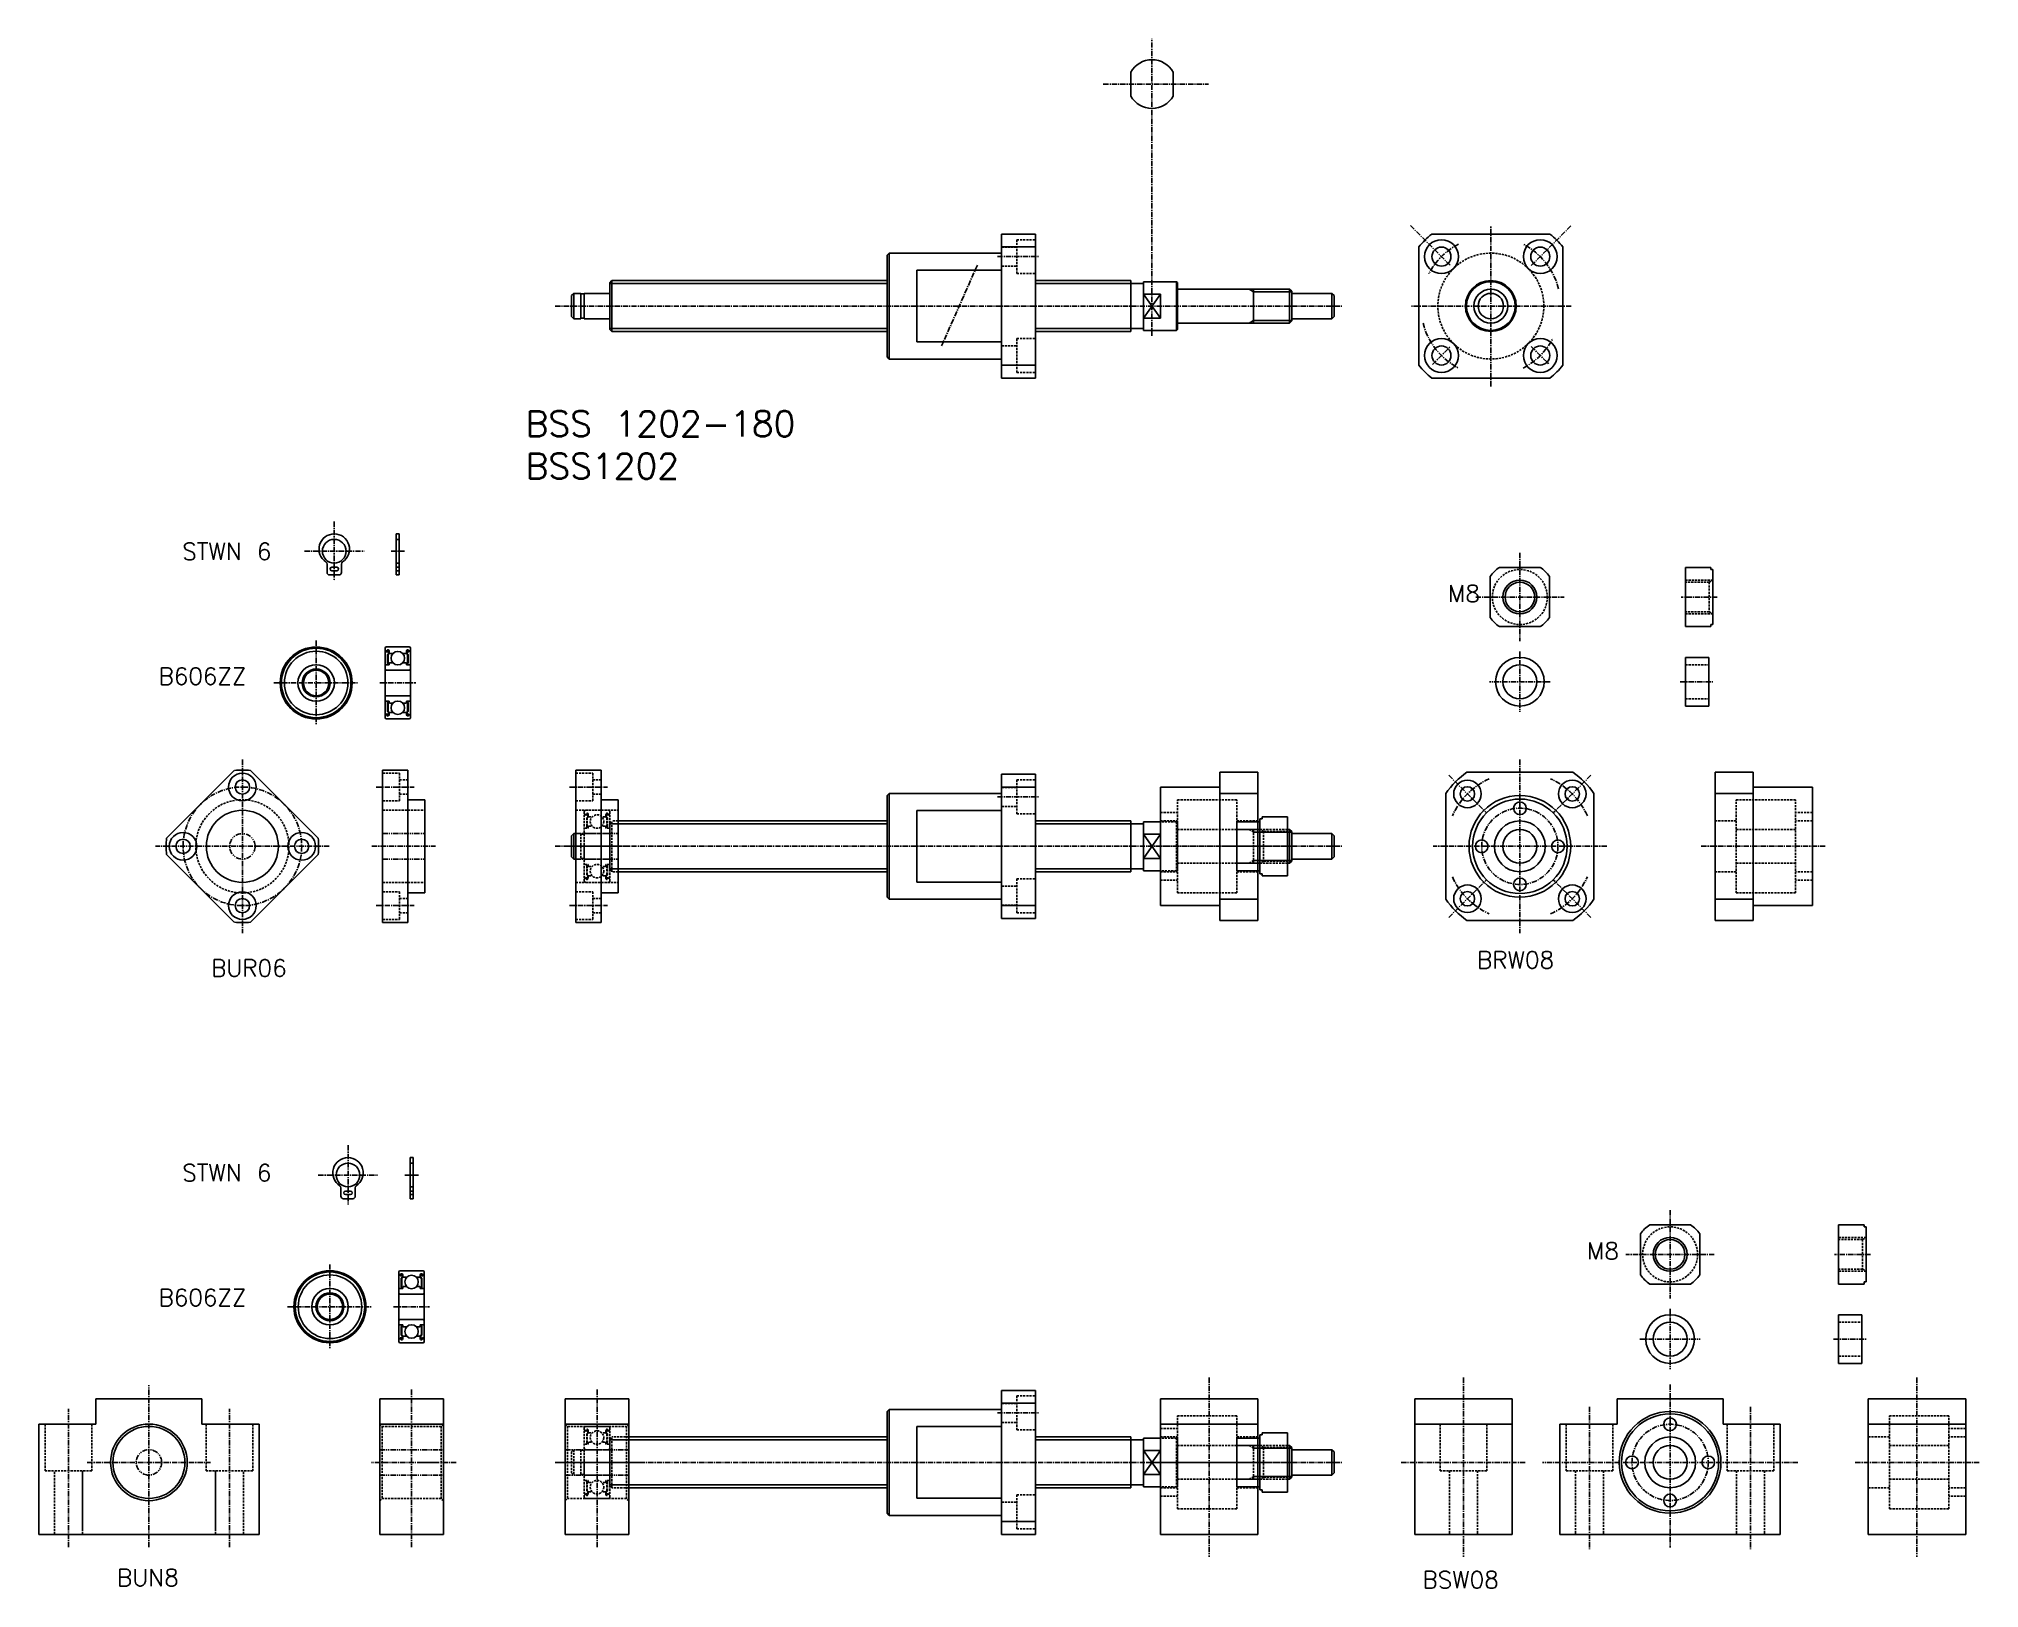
# Model space of a CAD drawing. Extents: x -105 to 353, y -217 to 149.
import ezdxf

# ---------------------------------------------------------------- set-up
doc = ezdxf.new("R2010")
doc.units = 0
for name, pattern in [('CENTER', [2, 1.25, -0.25, 0.25, -0.25]), ('DASHED', [0.75, 0.5, -0.25]), ('PHANTOM', [2.5, 1.25, -0.25, 0.25, -0.25, 0.25, -0.25])]:
    doc.linetypes.add(name, pattern=pattern)
doc.layers.get('0').update_dxf_attribs({"linetype": 'CONTINUOUS'})
doc.layers.get('DEFPOINTS').update_dxf_attribs({"linetype": 'CONTINUOUS'})
doc.layers.add('CENTER', color=1, linetype='CENTER')
doc.styles.get("Standard").update_dxf_attribs({"font": 'txt.shx', "bigfont": 'extfont.shx'})

msp = doc.modelspace()

# ---------------------------------------------------------------- texts
at = {"color": 7, "linetype": 'CONTINUOUS'}
for s, height, p in [('BSS 1202-180', 6, (9.5, 54.93)), ('BSS1202', 6, (9.5, 44.93)), ('STWN 6', 4, (-71.51, 25.79)), ('M8', 4, (227.27, 15.86)), ('B606ZZ', 4, (-77.1, -3.67)), ('BUR06', 4, (-64.71, -72.55)), ('BRW08', 4, (234.14, -70.62)), ('STWN 6', 4, (-71.51, -120.87)), ('M8', 4, (260.08, -139.3)), ('B606ZZ', 4, (-77.1, -150.33)), ('BUN8', 4, (-86.92, -216.44)), ('BSW08', 4, (221.25, -216.92))]:
    msp.add_text(s, height=height, dxfattribs=at).set_placement(p)

# ---------------------------------------------------------------- blocks, each defined once
blk = doc.blocks.new('BSW08-H')
at = {"color": 7, "linetype": 'CONTINUOUS'}
for p, q in [((12.5, 0), (-12.5, 0)), ((12.5, 0), (12.5, -6)), ((-12.5, 0), (-12.5, -6)), ((-12.5, -6), (-26, -6)), ((-26, -6), (-26, -32)), ((26, -6), (12.5, -6)), ((26, -32), (26, -6)), ((-26, -32), (26, -32))]:
    blk.add_line(p, q, dxfattribs=at)
at = {"color": 3, "linetype": 'DASHED'}
for p, q in [((-24.5, -6), (-24.5, -17)), ((-13.5, -6), (-13.5, -17)), ((13.5, -6), (13.5, -17)), ((24.5, -6), (24.5, -17)), ((-13.5, -17), (-24.5, -17)), ((-22.3, -17), (-22.3, -32)), ((-15.7, -17), (-15.7, -32)), ((24.5, -17), (13.5, -17)), ((15.7, -17), (15.7, -32)), ((22.3, -17), (22.3, -32))]:
    blk.add_line(p, q, dxfattribs=at)
blk.add_circle((0, -15), 12)
at = {"color": 3}
blk.add_circle((0, -15), 11.45, dxfattribs=at)
at = {"color": 7, "linetype": 'CONTINUOUS'}
for centre, radius in [((0, -6), 1.5), ((0, -15), 6), ((-9, -15), 1.5), ((0, -15), 4), ((9, -15), 1.5), ((0, -24), 1.5)]:
    blk.add_circle(centre, radius, dxfattribs=at)
at = {"layer": 'CENTER', "color": 1, "linetype": 'CENTER'}
for p, q in [((0, 3.37), (0, -35.09)), ((-19, -1.86), (-19, -35.51)), ((19, -1.86), (19, -35.51)), ((30.15, -15), (-30.15, -15))]:
    blk.add_line(p, q, dxfattribs=at)
at = {"layer": 'CENTER'}
blk.add_circle((0, -15), 9, dxfattribs=at)
blk = doc.blocks.new('BRW8-V2')
at = {"color": 7, "linetype": 'CONTINUOUS'}
for p, q in [((11.5, 0), (-11.5, 0)), ((-11.5, -32), (-11.5, 0)), ((11.5, -32), (11.5, 0)), ((11.5, -6), (-11.5, -6)), ((11.5, -32), (-11.5, -32))]:
    blk.add_line(p, q, dxfattribs=at)
at = {"color": 3, "linetype": 'DASHED'}
for p, q in [((-5.5, -6), (-5.5, -17)), ((5.5, -6), (5.5, -17)), ((-5.5, -17), (5.5, -17)), ((-3.3, -17), (-3.3, -32)), ((3.3, -17), (3.3, -32))]:
    blk.add_line(p, q, dxfattribs=at)
at = {"layer": 'CENTER', "color": 1, "linetype": 'CENTER'}
for p, q in [((0, 5.05), (0, -37.3)), ((-14.68, -15), (14.61, -15))]:
    blk.add_line(p, q, dxfattribs=at)
blk = doc.blocks.new('BRW8-H')
at = {"color": 7, "linetype": 'CONTINUOUS'}
for p, q in [((-12.49, 17.5), (12.49, 17.5)), ((-17.5, 12.49), (-17.5, -12.49)), ((17.5, 12.49), (17.5, -12.49)), ((12.49, -17.5), (-12.49, -17.5))]:
    blk.add_line(p, q, dxfattribs=at)
for centre, radius in [((-12.37, 12.37), 3.25), ((-12.37, 12.37), 1.7), ((12.37, 12.37), 3.25), ((12.37, 12.37), 1.7), ((0, 0), 6), ((0, 0), 4), ((-12.37, -12.37), 3.25), ((12.37, -12.37), 3.25), ((-12.37, -12.37), 1.7), ((12.37, -12.37), 1.7)]:
    blk.add_circle(centre, radius, dxfattribs=at)
for centre, radius in [((0, 0), 12), ((0, 9), 1.5), ((-9, 0), 1.5), ((9, 0), 1.5), ((0, -9), 1.5)]:
    blk.add_circle(centre, radius)
for start, end in [(125.516, 144.484), (35.516, 54.484), (215.516, 234.484), (305.516, 324.484)]:
    blk.add_arc((0, 0), 21.5, start, end, dxfattribs=at)
at = {"layer": 'CENTER', "color": 1, "linetype": 'CENTER'}
for p, q in [((0, 20.5), (0, -20.5)), ((-16.79, 16.79), (-7.95, 7.95)), ((16.79, 16.79), (7.95, 7.95)), ((20.5, 0), (-20.5, 0)), ((-16.79, -16.79), (-7.95, -7.95)), ((16.79, -16.79), (7.95, -7.95))]:
    blk.add_line(p, q, dxfattribs=at)
at = {"layer": 'CENTER'}
blk.add_circle((0, 0), 9, dxfattribs=at)
at = {"layer": 'CENTER', "color": 1, "linetype": 'CENTER'}
for start, end in [(114.4269, 155.5731), (24.4269, 65.5731), (204.4269, 245.5731), (294.4269, 335.5731)]:
    blk.add_arc((0, 0), 17.5, start, end, dxfattribs=at)
at = {"layer": 'DEFPOINTS', "color": 3}
blk.add_circle((0, 0), 11.15, dxfattribs=at)
blk = doc.blocks.new('BSW08-V')
at = {"color": 7, "linetype": 'CONTINUOUS'}
for p, q in [((0, -17), (0, 15)), ((0, 15), (23, 15)), ((23, -17), (23, 15)), ((0, 9), (23, 9)), ((0, -17), (23, -17))]:
    blk.add_line(p, q, dxfattribs=at)
at = {"color": 3, "linetype": 'DASHED'}
for p, q in [((19, 11), (5, 11)), ((5, -11), (5, 11)), ((19, -11), (19, 11)), ((5, 6), (0, 6)), ((23, 8), (19, 8)), ((23, 6), (19, 6)), ((19, 4), (5, 4)), ((19, -4), (5, -4)), ((5, -6), (0, -6)), ((23, -6), (19, -6)), ((23, -8), (19, -8)), ((19, -11), (5, -11))]:
    blk.add_line(p, q, dxfattribs=at)
at = {"layer": 'CENTER', "color": 1, "linetype": 'CENTER'}
for p, q in [((11.5, 20.05), (11.5, -22.3)), ((26.18, 0), (-3.11, 0))]:
    blk.add_line(p, q, dxfattribs=at)
blk = doc.blocks.new('M8SPECER-V')
at = {"color": 7, "linetype": 'CONTINUOUS'}
for p, q in [((0, 5.75), (0, -5.75)), ((5.5, 5.75), (0, 5.75)), ((5.5, -5.75), (5.5, 5.75)), ((5.5, -5.75), (0, -5.75))]:
    blk.add_line(p, q, dxfattribs=at)
at = {"color": 3, "linetype": 'DASHED'}
for p, q in [((0, 4), (5.5, 4)), ((0, -4), (5.5, -4))]:
    blk.add_line(p, q, dxfattribs=at)
at = {"layer": 'CENTER', "color": 1, "linetype": 'CENTER'}
blk.add_line((-1.25, 0), (6.75, 0), dxfattribs=at)
blk = doc.blocks.new('BRW8-V')
at = {"color": 7, "linetype": 'CONTINUOUS'}
for p, q in [((0, -17.5), (0, 17.5)), ((9, 17.5), (0, 17.5)), ((9, -17.5), (9, 17.5)), ((9, 14), (23, 14)), ((23, 0), (23, 14)), ((9, 12.49), (0, 12.49)), ((23, 0), (23, -14)), ((9, -12.49), (0, -12.49)), ((9, -17.5), (0, -17.5)), ((9, -14), (23, -14))]:
    blk.add_line(p, q, dxfattribs=at)
at = {"color": 3, "linetype": 'DASHED'}
for p, q in [((19, 11), (5, 11)), ((5, -11), (5, 11)), ((19, -11), (19, 11)), ((5, 6), (0, 6)), ((23, 8), (19, 8)), ((23, 6), (19, 6)), ((19, 4), (5, 4)), ((19, -4), (5, -4)), ((5, -6), (0, -6)), ((23, -6), (19, -6)), ((23, -8), (19, -8)), ((19, -11), (5, -11))]:
    blk.add_line(p, q, dxfattribs=at)
at = {"layer": 'CENTER', "color": 1, "linetype": 'CENTER'}
blk.add_line((26, 0), (-3.31, 0), dxfattribs=at)
blk = doc.blocks.new('M8NAT-H')
at = {"color": 7, "linetype": 'CONTINUOUS'}
for p, q in [((-7, -4.82), (-7, 4.82)), ((-4.82, 7), (4.82, 7)), ((7, 4.82), (7, -4.82)), ((4.82, -7), (-4.82, -7))]:
    blk.add_line(p, q, dxfattribs=at)
at = {"color": 3, "linetype": 'DASHED'}
blk.add_circle((0, 0), 6.5, dxfattribs=at)
at = {"color": 3, "linetype": 'CONTINUOUS'}
blk.add_circle((0, 0), 4, dxfattribs=at)
at = {"color": 7, "linetype": 'CONTINUOUS'}
blk.add_circle((0, 0), 3.5, dxfattribs=at)
for start, end in [(124.5603, 145.4397), (34.5603, 55.4397), (214.5603, 235.4397), (304.5603, 325.4397)]:
    blk.add_arc((0, 0), 8.5, start, end, dxfattribs=at)
at = {"layer": 'CENTER', "color": 1, "linetype": 'CENTER'}
for p, q in [((0, 10.43), (0, -10.43)), ((-10.43, 0), (10.43, 0))]:
    blk.add_line(p, q, dxfattribs=at)
blk = doc.blocks.new('M8NAT-V')
at = {"color": 7, "linetype": 'CONTINUOUS'}
for p, q in [((6, 7), (0, 7)), ((0, 7), (0, -7)), ((6, 7), (6, 6.5)), ((6.5, 6.5), (6, 6.5)), ((6.5, 6.5), (6.5, -6.5)), ((0, -7), (6, -7)), ((6, -6.5), (6, -7)), ((6, -6.5), (6.5, -6.5))]:
    blk.add_line(p, q, dxfattribs=at)
at = {"color": 3, "linetype": 'DASHED'}
for p, q in [((6.5, 4), (0, 4)), ((5.63, 3.5), (0, 3.5)), ((5.63, 3.5), (6.5, 4)), ((5.63, 3.5), (5.63, -3.5)), ((5.63, -3.5), (0, -3.5)), ((6.5, -4), (0, -4)), ((5.63, -3.5), (6.5, -4))]:
    blk.add_line(p, q, dxfattribs=at)
at = {"layer": 'CENTER', "color": 1, "linetype": 'CENTER'}
blk.add_line((7.5, 0), (-1, 0), dxfattribs=at)
blk = doc.blocks.new('BUN8-V')
at = {"color": 7, "linetype": 'CONTINUOUS'}
for p, q in [((0, -17), (0, 15)), ((15, 15), (0, 15)), ((15, -17), (15, 15)), ((15, 9), (0, 9)), ((15, -17), (0, -17))]:
    blk.add_line(p, q, dxfattribs=at)
at = {"color": 3, "linetype": 'DASHED'}
for p, q in [((0, 9.05), (0.55, 8.5)), ((0.55, 8.5), (0.55, 0)), ((0.55, 8.5), (14.45, 8.5)), ((15, 9.05), (14.45, 8.5)), ((14.45, 8.5), (14.45, -0.05)), ((0.55, -8.5), (0.55, 0)), ((14.45, -8.55), (14.45, -0.05)), ((0, -9.05), (0.55, -8.5)), ((14.45, -8.5), (0.55, -8.5)), ((15, -9.1), (14.45, -8.55))]:
    blk.add_line(p, q, dxfattribs=at)
at = {"color": 3, "linetype": 'PHANTOM'}
for p, q in [((0, 3), (15, 3)), ((0, -3), (15, -3))]:
    blk.add_line(p, q, dxfattribs=at)
at = {"layer": 'CENTER', "color": 1, "linetype": 'CENTER'}
for p, q in [((7.5, 17.18), (7.5, -20.04)), ((18.04, 0), (-2, 0)), ((10, 0), (14, 0))]:
    blk.add_line(p, q, dxfattribs=at)
blk = doc.blocks.new('BUN8-H')
at = {"color": 7, "linetype": 'CONTINUOUS'}
for p, q in [((12.5, 0), (-12.5, 0)), ((-12.5, -6), (-12.5, 0)), ((12.5, -6), (12.5, 0)), ((-26, -32), (-26, -6)), ((-26, -32), (-26, -6)), ((-12.5, -6), (-26, -6)), ((26, -6), (12.5, -6)), ((26, -32), (26, -6)), ((26, -32), (-26, -32))]:
    blk.add_line(p, q, dxfattribs=at)
at = {"color": 3, "linetype": 'DASHED'}
for p, q in [((-24.5, -17), (-24.5, -6)), ((-13.5, -17), (-13.5, -6)), ((13.5, -17), (13.5, -6)), ((24.5, -17), (24.5, -6)), ((-13.5, -17), (-24.5, -17)), ((-22.3, -32), (-22.3, -17)), ((-15.7, -32), (-15.7, -17)), ((-15.7, -31.01), (-15.7, -17)), ((-15.7, -31.01), (-15.7, -17)), ((9.05, -15.2), (9, -15.2)), ((24.5, -17), (13.5, -17)), ((15.7, -32), (15.7, -17)), ((15.7, -31.01), (15.7, -17)), ((15.7, -31.01), (15.7, -17)), ((22.3, -32), (22.3, -17))]:
    blk.add_line(p, q, dxfattribs=at)
at = {"color": 7, "linetype": 'CONTINUOUS'}
for radius in [9.05, 8.5]:
    blk.add_circle((0, -15), radius, dxfattribs=at)
at = {"color": 3, "linetype": 'PHANTOM'}
blk.add_circle((0, -15), 3, dxfattribs=at)
at = {"layer": 'CENTER', "color": 1, "linetype": 'CENTER'}
for p, q in [((0, -35.04), (0, 3.24)), ((-19, -35.04), (-19, -2.33)), ((19, -35.04), (19, -2.33)), ((-14.55, -15), (14.55, -15))]:
    blk.add_line(p, q, dxfattribs=at)
blk = doc.blocks.new('BUR06-H')
at = {"color": 7, "linetype": 'CONTINUOUS'}
for p, q in [((-1.9, 17.9), (-17.9, 1.9)), ((1.9, 17.9), (17.9, 1.9)), ((-1.9, -17.9), (-17.9, -1.9)), ((17.9, -1.9), (1.9, -17.9))]:
    blk.add_line(p, q, dxfattribs=at)
for centre, radius in [((0, 14), 3.25), ((0, 14), 1.7), ((0, 0), 8.5), ((-14, 0), 3.25), ((-14, 0), 1.7), ((14, 0), 3.25), ((14, 0), 1.7), ((0, -14), 3.25), ((0, -14), 1.7)]:
    blk.add_circle(centre, radius, dxfattribs=at)
at = {"color": 3, "linetype": 'DASHED'}
blk.add_circle((0, 0), 11, dxfattribs=at)
at = {"color": 3, "linetype": 'PHANTOM'}
blk.add_circle((0, 0), 3, dxfattribs=at)
at = {"color": 7, "linetype": 'CONTINUOUS'}
for start, end in [(83.9424, 96.0576), (173.9424, 186.0576), (353.9424, 6.0576), (263.9424, 276.0576)]:
    blk.add_arc((0, 0), 18, start, end, dxfattribs=at)
at = {"layer": 'CENTER', "color": 1, "linetype": 'CENTER'}
for p, q in [((0, 20.5), (0, -20.5)), ((20.5, 0), (-20.5, 0))]:
    blk.add_line(p, q, dxfattribs=at)
blk.add_circle((0, 0), 14, dxfattribs=at)
blk = doc.blocks.new('BUR06-V')
at = {"color": 7, "linetype": 'CONTINUOUS'}
for p, q in [((0, -18), (0, 18)), ((0, 18), (6, 18)), ((6, 18), (6, -18)), ((10, 11), (6, 11)), ((10, -11), (10, 11)), ((10, -11), (6, -11)), ((0, -18), (6, -18))]:
    blk.add_line(p, q, dxfattribs=at)
at = {"color": 3, "linetype": 'DASHED'}
for p, q in [((0, 17.25), (4, 17.25)), ((4, 17.25), (4, 10.75)), ((4, 15.7), (6, 15.7)), ((0, 10.75), (4, 10.75)), ((4, 12.3), (6, 12.3)), ((0, 8.5), (10, 8.5)), ((0, -8.5), (10, -8.5)), ((0, -10.75), (4, -10.75)), ((4, -17.25), (4, -10.75)), ((4, -12.3), (6, -12.3)), ((0, -17.25), (4, -17.25)), ((4, -15.7), (6, -15.7))]:
    blk.add_line(p, q, dxfattribs=at)
at = {"color": 3, "linetype": 'PHANTOM'}
for p, q in [((0, 3), (10, 3)), ((0, -3), (10, -3))]:
    blk.add_line(p, q, dxfattribs=at)
at = {"layer": 'CENTER', "color": 1, "linetype": 'CENTER'}
for p, q in [((-1.5, 14), (7.5, 14)), ((-2.5, 0), (12.5, 0)), ((-1.5, -14), (7.5, -14))]:
    blk.add_line(p, q, dxfattribs=at)
blk = doc.blocks.new('BSS1202')
at = {"color": 7, "linetype": 'CONTINUOUS'}
for p, q in [((-8, 17), (-8, -17)), ((-8, 17), (0, 17)), ((0, 13.96), (-8, 13.96)), ((0, 17), (0, -17)), ((-35, 12), (-34.5, 12.5)), ((-35, 12), (-35, -12)), ((-34.5, 12.5), (-34.5, -12.5)), ((-34.5, 12.5), (-8, 12.5)), ((-100.5, 5.5), (-100, 6)), ((-100.5, 5.5), (-100.5, -5.5)), ((-35, 6), (-100, 6)), ((-100, -6), (-100, 6)), ((-8, 8.46), (-28, 8.46)), ((-28, 8.46), (-28, -8.46)), ((22.5, 6), (0, 6)), ((22.5, 6), (22.5, -6)), ((25.5, 5.3), (22.5, 5.3)), ((25.5, 5.75), (25.5, -5.75)), ((33.3, 5.75), (25.5, 5.75)), ((33.3, 5.75), (33.3, -5.75)), ((33.3, 5.75), (33.5, 5.55)), ((33.5, 5.55), (33.5, -5.55)), ((-109.5, 2.5), (-109, 3)), ((-109.5, 2.5), (-109.5, -2.5)), ((-109, 3), (-109, -3)), ((-107.3, 3), (-109, 3)), ((-107.3, 3), (-107.3, -3)), ((-107.3, 2.85), (-106.5, 2.85)), ((-100.7, 3), (-106.5, 3)), ((-106.5, 3), (-106.5, -3)), ((29.5, 2.84), (25.5, 2.84)), ((29.5, 2.84), (29.5, -2.84)), ((60, 4), (33.7, 4)), ((51.5, 4), (51.5, -4)), ((60, 4), (60.5, 3.5)), ((60, 4), (60, -4)), ((60.5, 3.5), (60.5, -3.5)), ((70, 3), (60.5, 3)), ((70, 3), (70.5, 2.5)), ((70, 3), (70, -3)), ((70.5, 2.5), (70.5, -2.5)), ((-109.5, -2.5), (-109, -3)), ((-107.3, -3), (-109, -3)), ((-107.3, -2.85), (-106.5, -2.85)), ((-100.7, -3), (-106.5, -3)), ((29.5, -2.84), (25.5, -2.84)), ((60, -4), (33.7, -4)), ((60.5, -3.5), (60, -4)), ((70, -3), (60.5, -3)), ((70, -3), (70.5, -2.5)), ((-100.5, -5.5), (-100, -6)), ((-35, -6), (-100, -6)), ((-8, -8.46), (-28, -8.46)), ((22.5, -6), (0, -6)), ((25.5, -5.3), (22.5, -5.3)), ((33.3, -5.75), (25.5, -5.75)), ((33.3, -5.75), (33.5, -5.55)), ((-34.5, -12.5), (-35, -12)), ((-34.5, -12.5), (-8, -12.5)), ((0, -13.96), (-8, -13.96)), ((-8, -17), (0, -17))]:
    blk.add_line(p, q, dxfattribs=at)
at = {"color": 3, "linetype": 'DASHED'}
for p, q in [((-8, 13.92), (-4.4, 13.92)), ((-4.4, 15.67), (-4.4, 7.67)), ((-4.4, 15.67), (0, 15.67)), ((-8, 9.42), (-4.4, 9.42)), ((-4.4, 7.67), (0, 7.67)), ((-4.4, -15.67), (-4.4, -7.67)), ((-4.4, -7.67), (0, -7.67)), ((-8, -9.42), (-4.4, -9.42)), ((-8, -13.92), (-4.4, -13.92)), ((-4.4, -15.67), (0, -15.67))]:
    blk.add_line(p, q, dxfattribs=at)
at = {"color": 3, "linetype": 'CONTINUOUS'}
for p, q in [((-35, 5.3), (-100.5, 5.3)), ((22.5, 5.3), (0, 5.3)), ((29.5, -2.84), (25.5, 2.84)), ((29.5, 2.84), (25.5, -2.84)), ((51.5, 3.37), (50.41, 4)), ((60.5, 3.37), (51.5, 3.37)), ((51.5, -3.37), (50.41, -4)), ((60.5, -3.37), (51.5, -3.37)), ((-35, -5.3), (-100.5, -5.3)), ((22.5, -5.3), (0, -5.3))]:
    blk.add_line(p, q, dxfattribs=at)
at = {"color": 7, "linetype": 'CONTINUOUS'}
for centre, start, end in [((-100.7, 3.2), 270, 0), ((33.7, 4.2), 180, 270), ((-100.7, -3.2), 360, 90), ((33.7, -4.2), 90, 180)]:
    blk.add_arc(centre, 0.2, start, end, dxfattribs=at)
at = {"layer": 'CENTER', "color": 1, "linetype": 'CENTER'}
for p, q in [((-13.7, 9.69), (-22.17, -9.41)), ((-9, 11.67), (1, 11.67)), ((-113.4, 0), (72.6, 0))]:
    blk.add_line(p, q, dxfattribs=at)
blk = doc.blocks.new('SP8')
at = {"color": 7, "linetype": 'CONTINUOUS'}
for p, q in [((5.5, 5.75), (0, 5.75)), ((0, 5.75), (0, -5.75)), ((5.5, -5.75), (5.5, 5.75)), ((5.5, -5.75), (0, -5.75))]:
    blk.add_line(p, q, dxfattribs=at)
at = {"color": 3, "linetype": 'DASHED'}
for p, q in [((0, 4), (5.5, 4)), ((0, -4), (5.5, -4))]:
    blk.add_line(p, q, dxfattribs=at)
at = {"layer": 'CENTER', "color": 1, "linetype": 'CENTER'}
blk.add_line((-1.25, 0), (6.75, 0), dxfattribs=at)
blk = doc.blocks.new('B606ZZ')
at = {"color": 3, "linetype": 'DASHED'}
for p, q in [((0, 8.2), (0, 0)), ((0, 7.6), (0.1, 7.5)), ((0.1, 7.5), (0.31, 7.5)), ((0.3, 8.5), (5.7, 8.5)), ((0.31, 7.5), (0.42, 7.67)), ((0.36, 7.33), (0.47, 7.27)), ((0.42, 7.44), (0.53, 7.61)), ((0.53, 7.37), (0.42, 7.44)), ((0.47, 7.27), (0.53, 7.37)), ((0.82, 6.95), (0.56, 6.7)), ((0.56, 6.7), (0.56, 4.65)), ((0.94, 6.9), (0.69, 6.65)), ((0.69, 4.65), (0.69, 6.65)), ((0.88, 4.65), (0.69, 4.65)), ((0.82, 7.53), (0.82, 6.95)), ((0.88, 4.52), (0.88, 4.65)), ((0.94, 7.53), (0.94, 6.9)), ((0.94, 7.05), (1.04, 6.95)), ((0.94, 4.65), (1.04, 4.75)), ((0.94, 4.3), (0.94, 4.65)), ((1.04, 6.95), (1.86, 6.95)), ((1.04, 4.75), (1.86, 4.75)), ((4.96, 6.95), (4.14, 6.95)), ((4.96, 4.75), (4.14, 4.75)), ((5.06, 7.05), (4.96, 6.95)), ((5.06, 4.65), (4.96, 4.75)), ((5.06, 7.53), (5.06, 6.9)), ((5.06, 6.9), (5.31, 6.65)), ((5.06, 4.3), (5.06, 4.65)), ((5.12, 4.52), (5.12, 4.65)), ((5.12, 4.65), (5.31, 4.65)), ((5.18, 7.53), (5.18, 6.95)), ((5.18, 6.95), (5.44, 6.7)), ((5.31, 4.65), (5.31, 6.65)), ((5.44, 6.7), (5.44, 4.65)), ((5.58, 7.44), (5.47, 7.61)), ((5.47, 7.37), (5.58, 7.44)), ((5.53, 7.27), (5.47, 7.37)), ((5.64, 7.33), (5.53, 7.27)), ((5.69, 7.5), (5.58, 7.67)), ((5.9, 7.5), (5.69, 7.5)), ((6, 7.6), (5.9, 7.5)), ((6, 8.2), (6, 0)), ((0, 4.2), (0.1, 4.3)), ((0, -8.2), (0, 0)), ((0.1, 4.3), (0.94, 4.3)), ((5.7, 3), (0.3, 3)), ((0.69, 4.52), (0.88, 4.52)), ((3, 3), (3, 3)), ((4.35, 3), (4.35, 3)), ((5.9, 4.3), (5.06, 4.3)), ((5.31, 4.52), (5.12, 4.52)), ((6, 4.2), (5.9, 4.3)), ((6, -8.2), (6, 0)), ((0, -4.2), (0.1, -4.3)), ((0.1, -4.3), (0.94, -4.3)), ((5.7, -3), (0.3, -3)), ((0.69, -4.52), (0.88, -4.52)), ((0.88, -4.52), (0.88, -4.65)), ((0.94, -4.3), (0.94, -4.65)), ((5.06, -4.3), (5.06, -4.65)), ((5.9, -4.3), (5.06, -4.3)), ((5.12, -4.52), (5.12, -4.65)), ((5.31, -4.52), (5.12, -4.52)), ((6, -4.2), (5.9, -4.3)), ((0, -7.6), (0.1, -7.5)), ((0.1, -7.5), (0.31, -7.5)), ((0.3, -8.5), (5.7, -8.5)), ((0.31, -7.5), (0.42, -7.67)), ((0.36, -7.33), (0.47, -7.27)), ((0.53, -7.37), (0.42, -7.44)), ((0.42, -7.44), (0.53, -7.61)), ((0.47, -7.27), (0.53, -7.37)), ((0.56, -6.7), (0.56, -4.65)), ((0.82, -6.95), (0.56, -6.7)), ((0.88, -4.65), (0.69, -4.65)), ((0.69, -4.65), (0.69, -6.65)), ((0.94, -6.9), (0.69, -6.65)), ((0.82, -7.53), (0.82, -6.95)), ((0.94, -4.65), (1.04, -4.75)), ((0.94, -7.53), (0.94, -6.9)), ((0.94, -7.05), (1.04, -6.95)), ((1.04, -4.75), (1.86, -4.75)), ((1.04, -6.95), (1.86, -6.95)), ((4.96, -4.75), (4.14, -4.75)), ((4.96, -6.95), (4.14, -6.95)), ((5.06, -4.65), (4.96, -4.75)), ((5.06, -7.05), (4.96, -6.95)), ((5.06, -6.9), (5.31, -6.65)), ((5.06, -7.53), (5.06, -6.9)), ((5.12, -4.65), (5.31, -4.65)), ((5.18, -6.95), (5.44, -6.7)), ((5.18, -7.53), (5.18, -6.95)), ((5.31, -4.65), (5.31, -6.65)), ((5.44, -6.7), (5.44, -4.65)), ((5.53, -7.27), (5.47, -7.37)), ((5.47, -7.37), (5.58, -7.44)), ((5.58, -7.44), (5.47, -7.61)), ((5.64, -7.33), (5.53, -7.27)), ((5.69, -7.5), (5.58, -7.67)), ((5.9, -7.5), (5.69, -7.5)), ((6, -7.6), (5.9, -7.5))]:
    blk.add_line(p, q, dxfattribs=at)
for centre in [(3, 5.85), (3, -5.85)]:
    blk.add_circle(centre, 1.59, dxfattribs=at)
for centre, radius, start, end in [((0.3, 8.2), 0.3, 90, 180), ((0.42, 7.44), 0.126, 149.9926, 240.0026), ((0.66, 7.53), 0.282, 0, 150.0017), ((0.66, 7.53), 0.156, 0, 150.0019), ((0.69, 4.65), 0.126, 180, 270), ((5.34, 7.53), 0.282, 29.9983, 180), ((5.34, 7.53), 0.156, 29.9981, 180), ((5.31, 4.65), 0.126, 270, 359.9999), ((5.58, 7.44), 0.126, 299.9974, 30.0074), ((5.7, 8.2), 0.3, 0, 90), ((0.3, 3.3), 0.3, 180, 270), ((5.7, 3.3), 0.3, 270, 0), ((0.3, -3.3), 0.3, 90, 180), ((0.69, -4.65), 0.126, 90, 179.9999), ((5.31, -4.65), 0.126, 0, 90), ((5.7, -3.3), 0.3, 0, 90), ((0.3, -8.2), 0.3, 180, 270), ((0.42, -7.44), 0.126, 119.9974, 210.0074), ((0.66, -7.53), 0.282, 209.9983, 0), ((0.66, -7.53), 0.156, 209.9981, 0), ((5.34, -7.53), 0.282, 180, 330.0017), ((5.34, -7.53), 0.156, 180, 330.0019), ((5.58, -7.44), 0.126, 329.9926, 60.0026), ((5.7, -8.2), 0.3, 270, 0)]:
    blk.add_arc(centre, radius, start, end, dxfattribs=at)
at = {"layer": 'CENTER', "color": 1, "linetype": 'CENTER'}
blk.add_line((-1.24, 0), (7.24, 0), dxfattribs=at)
blk = doc.blocks.new('BSS1202-3')
at = {"color": 7, "linetype": 'CONTINUOUS'}
for p, q in [((-8, 17), (-8, -17)), ((-8, 17), (0, 17)), ((0, 13.96), (-8, 13.96)), ((0, 17), (0, -17)), ((-35, 12), (-34.5, 12.5)), ((-35, 12), (-35, -12)), ((-34.5, 12.5), (-34.5, -12.5)), ((-34.5, 12.5), (-8, 12.5)), ((-35, 6), (-98.5, 6)), ((-8, 8.46), (-28, 8.46)), ((-28, 8.46), (-28, -8.46)), ((22.5, 6), (0, 6)), ((22.5, 6), (22.5, -6)), ((25.5, 5.3), (22.5, 5.3)), ((25.5, 5.75), (25.5, -5.75)), ((29.5, 5.75), (25.5, 5.75)), ((-109.5, 2.5), (-109, 3)), ((-109.5, 2.5), (-109.5, -2.5)), ((-109, 3), (-109, -3)), ((-108.5, 3), (-109, 3)), ((29.5, 2.84), (25.5, 2.84)), ((60, 4), (59.5, 4)), ((60, 4), (60, -4)), ((60, 4), (60.5, 3.5)), ((60.5, 3.5), (60.5, -3.5)), ((70, 3), (60.5, 3)), ((70, 3), (70, -3)), ((70, 3), (70.5, 2.5)), ((70.5, 2.5), (70.5, -2.5)), ((-109.5, -2.5), (-109, -3)), ((-108.5, -3), (-109, -3)), ((29.5, -2.84), (25.5, -2.84)), ((60, -4), (59.5, -4)), ((60.5, -3.5), (60, -4)), ((70, -3), (60.5, -3)), ((70, -3), (70.5, -2.5)), ((-35, -6), (-98.5, -6)), ((-8, -8.46), (-28, -8.46)), ((22.5, -6), (0, -6)), ((25.5, -5.3), (22.5, -5.3)), ((29.5, -5.75), (25.5, -5.75)), ((-34.5, -12.5), (-35, -12)), ((-34.5, -12.5), (-8, -12.5)), ((0, -13.96), (-8, -13.96)), ((-8, -17), (0, -17))]:
    blk.add_line(p, q, dxfattribs=at)
at = {"color": 3, "linetype": 'DASHED'}
for p, q in [((-8, 13.92), (-4.4, 13.92)), ((-4.4, 15.67), (-4.4, 7.67)), ((-4.4, 15.67), (0, 15.67)), ((-8, 9.42), (-4.4, 9.42)), ((-100.5, 5.5), (-100, 6)), ((-100.5, 5.5), (-100.5, -5.5)), ((-100, -6), (-100, 6)), ((-98.5, 6), (-100, 6)), ((-4.4, 7.67), (0, 7.67)), ((33.3, 5.75), (29.5, 5.75)), ((33.3, 5.75), (33.3, -5.75)), ((33.3, 5.75), (33.5, 5.55)), ((33.5, 5.55), (33.5, -5.55)), ((-107.3, 3), (-108.5, 3)), ((-107.3, 3), (-107.3, -3)), ((-107.3, 2.85), (-106.5, 2.85)), ((-100.7, 3), (-106.5, 3)), ((-106.5, 3), (-106.5, -3)), ((29.5, 2.84), (29.5, -2.84)), ((59.5, 4), (33.7, 4)), ((51.5, 3.37), (50.41, 4)), ((51.5, 4), (51.5, -4)), ((-107.3, -3), (-108.5, -3)), ((-107.3, -2.85), (-106.5, -2.85)), ((-100.7, -3), (-106.5, -3)), ((59.5, -4), (33.7, -4)), ((51.5, -3.37), (50.41, -4)), ((-100.5, -5.5), (-100, -6)), ((-98.5, -6), (-100, -6)), ((-4.4, -15.67), (-4.4, -7.67)), ((-4.4, -7.67), (0, -7.67)), ((33.3, -5.75), (29.5, -5.75)), ((33.3, -5.75), (33.5, -5.55)), ((-8, -9.42), (-4.4, -9.42)), ((-8, -13.92), (-4.4, -13.92)), ((-4.4, -15.67), (0, -15.67))]:
    blk.add_line(p, q, dxfattribs=at)
at = {"color": 3, "linetype": 'CONTINUOUS'}
for p, q in [((-35, 5.3), (-100.5, 5.3)), ((22.5, 5.3), (0, 5.3)), ((29.5, 2.84), (25.5, -2.84)), ((29.5, -2.84), (25.5, 2.84)), ((60.5, 3.37), (51.5, 3.37)), ((60.5, -3.37), (51.5, -3.37)), ((-35, -5.3), (-100.5, -5.3)), ((22.5, -5.3), (0, -5.3))]:
    blk.add_line(p, q, dxfattribs=at)
at = {"color": 3, "linetype": 'DASHED'}
for centre, start, end in [((-100.7, 3.2), 270, 0), ((33.7, 4.2), 180, 270), ((-100.7, -3.2), 360, 90), ((33.7, -4.2), 90, 180)]:
    blk.add_arc(centre, 0.2, start, end, dxfattribs=at)
at = {"layer": 'CENTER', "color": 1, "linetype": 'CENTER'}
for p, q in [((-9, 11.67), (1, 11.67)), ((-113.4, 0), (72.6, 0))]:
    blk.add_line(p, q, dxfattribs=at)
blk = doc.blocks.new('BSS1202-2')
at = {"color": 7, "linetype": 'CONTINUOUS'}
for p, q in [((-8, 17), (-8, -17)), ((-8, 17), (0, 17)), ((0, 13.96), (-8, 13.96)), ((0, 17), (0, -17)), ((-35, 12), (-34.5, 12.5)), ((-35, 12), (-35, -12)), ((-34.5, 12.5), (-34.5, -12.5)), ((-34.5, 12.5), (-8, 12.5)), ((-35, 6), (-96, 6)), ((-8, 8.46), (-28, 8.46)), ((-28, 8.46), (-28, -8.46)), ((22.5, 6), (0, 6)), ((22.5, 6), (22.5, -6)), ((25.5, 5.3), (22.5, 5.3)), ((25.5, 5.75), (25.5, -5.75)), ((29.5, 5.75), (25.5, 5.75)), ((29.5, 2.84), (25.5, 2.84)), ((60, 4), (59.5, 4)), ((60, 4), (60, -4)), ((60, 4), (60.5, 3.5)), ((60.5, 3.5), (60.5, -3.5)), ((70, 3), (60.5, 3)), ((70, 3), (70, -3)), ((70, 3), (70.5, 2.5)), ((70.5, 2.5), (70.5, -2.5)), ((29.5, -2.84), (25.5, -2.84)), ((60, -4), (59.5, -4)), ((60.5, -3.5), (60, -4)), ((70, -3), (60.5, -3)), ((70, -3), (70.5, -2.5)), ((-35, -6), (-96, -6)), ((-8, -8.46), (-28, -8.46)), ((22.5, -6), (0, -6)), ((25.5, -5.3), (22.5, -5.3)), ((29.5, -5.75), (25.5, -5.75)), ((-34.5, -12.5), (-35, -12)), ((-34.5, -12.5), (-8, -12.5)), ((0, -13.96), (-8, -13.96)), ((-8, -17), (0, -17))]:
    blk.add_line(p, q, dxfattribs=at)
at = {"color": 3, "linetype": 'DASHED'}
for p, q in [((-8, 13.92), (-4.4, 13.92)), ((-4.4, 15.67), (-4.4, 7.67)), ((-4.4, 15.67), (0, 15.67)), ((-8, 9.42), (-4.4, 9.42)), ((-100.5, 5.5), (-100, 6)), ((-100.5, 5.5), (-100.5, -5.5)), ((-100, -6), (-100, 6)), ((-96, 6), (-100, 6)), ((-4.4, 7.67), (0, 7.67)), ((33.3, 5.75), (29.5, 5.75)), ((33.3, 5.75), (33.3, -5.75)), ((33.3, 5.75), (33.5, 5.55)), ((33.5, 5.55), (33.5, -5.55)), ((-109.5, 2.5), (-109, 3)), ((-109.5, 2.5), (-109.5, -2.5)), ((-109, 3), (-109, -3)), ((-107.3, 3), (-109, 3)), ((-107.3, 3), (-107.3, -3)), ((-107.3, 2.85), (-106.5, 2.85)), ((-100.7, 3), (-106.5, 3)), ((-106.5, 3), (-106.5, -3)), ((29.5, 2.84), (29.5, -2.84)), ((59.5, 4), (33.7, 4)), ((51.5, 3.37), (50.41, 4)), ((51.5, 4), (51.5, -4)), ((-109.5, -2.5), (-109, -3)), ((-107.3, -3), (-109, -3)), ((-107.3, -2.85), (-106.5, -2.85)), ((-100.7, -3), (-106.5, -3)), ((59.5, -4), (33.7, -4)), ((51.5, -3.37), (50.41, -4)), ((-100.5, -5.5), (-100, -6)), ((-96, -6), (-100, -6)), ((-4.4, -7.67), (0, -7.67)), ((-4.4, -15.67), (-4.4, -7.67)), ((33.3, -5.75), (29.5, -5.75)), ((33.3, -5.75), (33.5, -5.55)), ((-8, -9.42), (-4.4, -9.42)), ((-8, -13.92), (-4.4, -13.92)), ((-4.4, -15.67), (0, -15.67))]:
    blk.add_line(p, q, dxfattribs=at)
at = {"color": 3, "linetype": 'CONTINUOUS'}
for p, q in [((-35, 5.3), (-100.5, 5.3)), ((22.5, 5.3), (0, 5.3)), ((29.5, 2.84), (25.5, -2.84)), ((29.5, -2.84), (25.5, 2.84)), ((60.5, 3.37), (51.5, 3.37)), ((60.5, -3.37), (51.5, -3.37)), ((-35, -5.3), (-100.5, -5.3)), ((22.5, -5.3), (0, -5.3))]:
    blk.add_line(p, q, dxfattribs=at)
at = {"color": 3, "linetype": 'DASHED'}
for centre, start, end in [((-100.7, 3.2), 270, 0), ((33.7, 4.2), 180, 270), ((-100.7, -3.2), 360, 90), ((33.7, -4.2), 90, 180)]:
    blk.add_arc(centre, 0.2, start, end, dxfattribs=at)
at = {"layer": 'CENTER', "color": 1, "linetype": 'CENTER'}
for p, q in [((-9, 11.67), (1, 11.67)), ((-113.4, 0), (72.6, 0))]:
    blk.add_line(p, q, dxfattribs=at)

# ---------------------------------------------------------------- linework, layer by layer
at = {"color": 7, "linetype": 'CONTINUOUS'}
for p, q in [((152.39, 140.93), (152.39, 135.25)), ((162.39, 140.93), (162.39, 135.25)), ((223.43, 102.7), (251.36, 102.7)), ((220.39, 99.67), (220.39, 71.74)), ((254.39, 99.67), (254.39, 71.74)), ((220.39, 71.74), (220.39, 71.74)), ((254.39, 71.74), (254.39, 71.74)), ((223.43, 68.7), (251.36, 68.7)), ((-20.99, 31.94), (-20.99, 22.24)), ((-20.99, 31.94), (-20.29, 31.94)), ((-20.29, 31.94), (-20.29, 22.24)), ((-37.34, 24.81), (-37.34, 22.84)), ((-36.24, 24.04), (-35.04, 24.04)), ((-36.24, 23.24), (-35.04, 23.24)), ((-35.64, 25.04), (-35.64, 24.04)), ((-35.64, 23.24), (-35.64, 22.24)), ((-33.94, 24.81), (-33.94, 22.84)), ((-36.74, 22.24), (-34.54, 22.24)), ((-20.99, 22.24), (-20.29, 22.24)), ((-17.74, -115.3), (-17.74, -125)), ((-17.74, -115.3), (-17.04, -115.3)), ((-17.04, -115.3), (-17.04, -125)), ((-34.09, -122.42), (-34.09, -124.4)), ((-32.99, -123.2), (-31.79, -123.2)), ((-32.39, -122.2), (-32.39, -123.2)), ((-30.69, -122.42), (-30.69, -124.4)), ((-33.49, -125), (-31.29, -125)), ((-32.99, -124), (-31.79, -124)), ((-32.39, -124), (-32.39, -125)), ((-17.74, -125), (-17.04, -125)), ((284.53, -131.13), (274.89, -131.13)), ((319.49, -131.13), (319.49, -145.13)), ((325.49, -131.13), (319.49, -131.13)), ((325.49, -131.13), (325.49, -131.63)), ((325.99, -131.63), (325.49, -131.63)), ((325.99, -131.63), (325.99, -144.63)), ((272.71, -133.31), (272.71, -142.96)), ((286.71, -142.96), (286.71, -133.31)), ((274.89, -145.13), (284.53, -145.13)), ((319.49, -145.13), (325.49, -145.13)), ((325.49, -144.63), (325.49, -145.13)), ((325.49, -144.63), (325.99, -144.63))]:
    msp.add_line(p, q, dxfattribs=at)
at = {"color": 3, "linetype": 'DASHED'}
for p, q in [((-20.99, 30.64), (-20.29, 30.64)), ((-20.99, 25.04), (-20.29, 25.04)), ((-20.99, 24.04), (-20.29, 24.04)), ((-20.99, 23.24), (-20.29, 23.24)), ((-17.74, -116.6), (-17.04, -116.6)), ((-17.74, -122.2), (-17.04, -122.2)), ((-17.74, -123.2), (-17.04, -123.2)), ((-17.74, -124), (-17.04, -124)), ((325.99, -134.13), (319.49, -134.13)), ((325.13, -134.63), (319.49, -134.63)), ((325.13, -134.63), (325.99, -134.13)), ((325.13, -134.63), (325.13, -141.63)), ((325.13, -141.63), (319.49, -141.63)), ((325.13, -141.63), (325.99, -142.13)), ((325.99, -142.13), (319.49, -142.13))]:
    msp.add_line(p, q, dxfattribs=at)
for p, q in [((-23.64, 4.94), (-23.64, -3.26)), ((-23.34, 5.24), (-17.94, 5.24)), ((-17.64, 4.94), (-17.64, -3.26)), ((-23.64, 4.34), (-23.54, 4.24)), ((-23.64, 0.94), (-23.54, 1.04)), ((-23.54, 4.24), (-23.33, 4.24)), ((-23.54, 1.04), (-22.7, 1.04)), ((-23.33, 4.24), (-23.22, 4.42)), ((-23.28, 4.07), (-23.17, 4.01)), ((-23.22, 4.18), (-23.11, 4.35)), ((-23.11, 4.12), (-23.22, 4.18)), ((-23.17, 4.01), (-23.11, 4.12)), ((-22.82, 3.69), (-23.07, 3.44)), ((-23.07, 3.44), (-23.07, 1.39)), ((-22.7, 3.64), (-22.95, 3.39)), ((-22.95, 1.39), (-22.95, 3.39)), ((-22.76, 1.39), (-22.95, 1.39)), ((-22.95, 1.26), (-22.76, 1.26)), ((-22.82, 4.27), (-22.82, 3.69)), ((-22.76, 1.26), (-22.76, 1.39)), ((-22.7, 4.27), (-22.7, 3.64)), ((-22.7, 3.79), (-22.6, 3.69)), ((-22.7, 1.39), (-22.6, 1.49)), ((-22.7, 1.04), (-22.7, 1.39)), ((-22.6, 3.69), (-21.78, 3.69)), ((-22.6, 1.49), (-21.78, 1.49)), ((-18.68, 3.69), (-19.49, 3.69)), ((-18.68, 1.49), (-19.49, 1.49)), ((-18.58, 3.79), (-18.68, 3.69)), ((-18.58, 1.39), (-18.68, 1.49)), ((-18.58, 4.27), (-18.58, 3.64)), ((-18.58, 3.64), (-18.33, 3.39)), ((-18.58, 1.04), (-18.58, 1.39)), ((-17.74, 1.04), (-18.58, 1.04)), ((-18.52, 1.39), (-18.33, 1.39)), ((-18.52, 1.26), (-18.52, 1.39)), ((-18.33, 1.26), (-18.52, 1.26)), ((-18.46, 4.27), (-18.46, 3.69)), ((-18.46, 3.69), (-18.2, 3.44)), ((-18.33, 1.39), (-18.33, 3.39)), ((-18.2, 3.44), (-18.2, 1.39)), ((-18.17, 4.12), (-18.06, 4.18)), ((-18.11, 4.01), (-18.17, 4.12)), ((-18.06, 4.18), (-18.16, 4.35)), ((-18, 4.07), (-18.11, 4.01)), ((-17.95, 4.24), (-18.06, 4.42)), ((-17.74, 4.24), (-17.95, 4.24)), ((-17.64, 4.34), (-17.74, 4.24)), ((-17.64, 0.94), (-17.74, 1.04)), ((-23.64, -11.46), (-23.64, -3.26)), ((-17.94, -0.26), (-23.34, -0.26)), ((-20.64, -0.26), (-20.64, -0.26)), ((-19.29, -0.26), (-19.29, -0.26)), ((-17.64, -11.46), (-17.64, -3.26)), ((-23.64, -7.46), (-23.54, -7.56)), ((-23.54, -7.56), (-22.7, -7.56)), ((-17.94, -6.26), (-23.34, -6.26)), ((-23.07, -9.96), (-23.07, -7.9)), ((-22.95, -7.78), (-22.76, -7.78)), ((-22.76, -7.9), (-22.95, -7.9)), ((-22.95, -7.9), (-22.95, -9.91)), ((-22.76, -7.78), (-22.76, -7.9)), ((-22.7, -7.56), (-22.7, -7.91)), ((-22.7, -7.91), (-22.6, -8.01)), ((-22.6, -8.01), (-21.78, -8.01)), ((-18.68, -8.01), (-19.49, -8.01)), ((-18.58, -7.91), (-18.68, -8.01)), ((-17.74, -7.56), (-18.58, -7.56)), ((-18.58, -7.56), (-18.58, -7.91)), ((-18.33, -7.78), (-18.52, -7.78)), ((-18.52, -7.78), (-18.52, -7.9)), ((-18.52, -7.9), (-18.33, -7.9)), ((-18.33, -7.9), (-18.33, -9.91)), ((-18.2, -9.96), (-18.2, -7.9)), ((-17.64, -7.46), (-17.74, -7.56)), ((-23.64, -10.86), (-23.54, -10.76)), ((-23.54, -10.76), (-23.33, -10.76)), ((-23.34, -11.76), (-17.94, -11.76)), ((-23.33, -10.76), (-23.22, -10.93)), ((-23.28, -10.59), (-23.17, -10.52)), ((-23.11, -10.63), (-23.22, -10.7)), ((-23.22, -10.7), (-23.11, -10.87)), ((-23.17, -10.52), (-23.11, -10.63)), ((-22.82, -10.21), (-23.07, -9.96)), ((-22.7, -10.16), (-22.95, -9.91)), ((-22.82, -10.79), (-22.82, -10.21)), ((-22.7, -10.79), (-22.7, -10.16)), ((-22.7, -10.31), (-22.6, -10.21)), ((-22.6, -10.21), (-21.78, -10.21)), ((-18.68, -10.21), (-19.49, -10.21)), ((-18.58, -10.31), (-18.68, -10.21)), ((-18.58, -10.16), (-18.33, -9.91)), ((-18.58, -10.79), (-18.58, -10.16)), ((-18.46, -10.21), (-18.2, -9.96)), ((-18.46, -10.79), (-18.46, -10.21)), ((-18.11, -10.52), (-18.17, -10.63)), ((-18.17, -10.63), (-18.06, -10.7)), ((-18.06, -10.7), (-18.16, -10.87)), ((-18, -10.59), (-18.11, -10.52)), ((-17.95, -10.76), (-18.06, -10.93)), ((-17.74, -10.76), (-17.95, -10.76)), ((-17.64, -10.86), (-17.74, -10.76)), ((-20.09, -141.99), (-14.69, -141.99)), ((-20.39, -142.29), (-20.39, -150.49)), ((-20.39, -142.89), (-20.29, -142.99)), ((-20.39, -146.29), (-20.29, -146.19)), ((-20.29, -142.99), (-20.08, -142.99)), ((-20.29, -146.19), (-19.45, -146.19)), ((-20.08, -142.99), (-19.98, -142.82)), ((-20.03, -143.16), (-19.92, -143.23)), ((-19.97, -143.06), (-19.87, -142.88)), ((-19.86, -143.12), (-19.97, -143.06)), ((-19.92, -143.23), (-19.86, -143.12)), ((-19.58, -143.54), (-19.83, -143.79)), ((-19.83, -143.79), (-19.83, -145.85)), ((-19.45, -143.6), (-19.7, -143.85)), ((-19.7, -145.85), (-19.7, -143.85)), ((-19.51, -145.85), (-19.7, -145.85)), ((-19.7, -145.97), (-19.51, -145.97)), ((-19.58, -142.96), (-19.58, -143.54)), ((-19.51, -145.97), (-19.51, -145.85)), ((-19.45, -142.96), (-19.45, -143.6)), ((-19.45, -143.44), (-19.35, -143.54)), ((-19.45, -145.84), (-19.35, -145.74)), ((-19.45, -146.19), (-19.45, -145.84)), ((-19.35, -143.54), (-18.54, -143.54)), ((-19.35, -145.74), (-18.54, -145.74)), ((-15.43, -143.54), (-16.25, -143.54)), ((-15.43, -145.74), (-16.25, -145.74)), ((-15.33, -143.44), (-15.43, -143.54)), ((-15.33, -145.84), (-15.43, -145.74)), ((-15.33, -142.96), (-15.33, -143.6)), ((-15.33, -143.6), (-15.08, -143.85)), ((-15.33, -146.19), (-15.33, -145.84)), ((-14.49, -146.19), (-15.33, -146.19)), ((-15.27, -145.85), (-15.08, -145.85)), ((-15.27, -145.97), (-15.27, -145.85)), ((-15.08, -145.97), (-15.27, -145.97)), ((-15.21, -142.96), (-15.21, -143.54)), ((-15.21, -143.54), (-14.96, -143.79)), ((-15.08, -145.85), (-15.08, -143.85)), ((-14.96, -143.79), (-14.96, -145.85)), ((-14.81, -143.06), (-14.92, -142.88)), ((-14.92, -143.12), (-14.81, -143.06)), ((-14.86, -143.23), (-14.92, -143.12)), ((-14.75, -143.16), (-14.86, -143.23)), ((-14.71, -142.99), (-14.81, -142.82)), ((-14.49, -142.99), (-14.71, -142.99)), ((-14.39, -142.89), (-14.49, -142.99)), ((-14.39, -146.29), (-14.49, -146.19)), ((-14.39, -142.29), (-14.39, -150.49)), ((-20.39, -158.69), (-20.39, -150.49)), ((-14.69, -147.49), (-20.09, -147.49)), ((-17.39, -147.49), (-17.39, -147.49)), ((-16.04, -147.49), (-16.04, -147.49)), ((-14.39, -158.69), (-14.39, -150.49)), ((-20.39, -154.69), (-20.29, -154.79)), ((-20.29, -154.79), (-19.45, -154.79)), ((-14.69, -153.49), (-20.09, -153.49)), ((-19.83, -157.19), (-19.83, -155.14)), ((-19.7, -155.01), (-19.51, -155.01)), ((-19.7, -155.14), (-19.7, -157.14)), ((-19.51, -155.14), (-19.7, -155.14)), ((-19.51, -155.01), (-19.51, -155.14)), ((-19.45, -154.79), (-19.45, -155.14)), ((-19.45, -155.14), (-19.35, -155.24)), ((-19.35, -155.24), (-18.54, -155.24)), ((-15.43, -155.24), (-16.25, -155.24)), ((-15.33, -155.14), (-15.43, -155.24)), ((-14.49, -154.79), (-15.33, -154.79)), ((-15.33, -154.79), (-15.33, -155.14)), ((-15.08, -155.01), (-15.27, -155.01)), ((-15.27, -155.01), (-15.27, -155.14)), ((-15.27, -155.14), (-15.08, -155.14)), ((-15.08, -155.14), (-15.08, -157.14)), ((-14.96, -157.19), (-14.96, -155.14)), ((-14.39, -154.69), (-14.49, -154.79)), ((-20.39, -158.09), (-20.29, -157.99)), ((-20.29, -157.99), (-20.08, -157.99)), ((-20.09, -158.99), (-14.69, -158.99)), ((-20.08, -157.99), (-19.98, -158.17)), ((-20.03, -157.82), (-19.92, -157.76)), ((-19.86, -157.87), (-19.97, -157.93)), ((-19.97, -157.93), (-19.87, -158.1)), ((-19.92, -157.76), (-19.86, -157.87)), ((-19.58, -157.44), (-19.83, -157.19)), ((-19.45, -157.39), (-19.7, -157.14)), ((-19.58, -158.03), (-19.58, -157.44)), ((-19.45, -158.03), (-19.45, -157.39)), ((-19.45, -157.54), (-19.35, -157.44)), ((-19.35, -157.44), (-18.54, -157.44)), ((-15.43, -157.44), (-16.25, -157.44)), ((-15.33, -157.54), (-15.43, -157.44)), ((-15.33, -157.39), (-15.08, -157.14)), ((-15.33, -158.03), (-15.33, -157.39)), ((-15.21, -157.44), (-14.96, -157.19)), ((-15.21, -158.03), (-15.21, -157.44)), ((-14.86, -157.76), (-14.92, -157.87)), ((-14.92, -157.87), (-14.81, -157.93)), ((-14.81, -157.93), (-14.92, -158.1)), ((-14.75, -157.82), (-14.86, -157.76)), ((-14.71, -157.99), (-14.81, -158.17)), ((-14.49, -157.99), (-14.71, -157.99)), ((-14.39, -158.09), (-14.49, -157.99))]:
    msp.add_line(p, q)
at = {"color": 7, "linetype": 'CONTINUOUS'}
for centre, radius in [((225.73, 97.37), 4), ((249.06, 97.37), 4), ((225.73, 97.37), 2.25), ((249.06, 97.37), 2.25), ((237.39, 85.7), 6), ((237.39, 85.7), 5.75), ((237.39, 85.7), 4), ((237.39, 85.7), 3), ((225.73, 74.04), 4), ((249.06, 74.04), 4), ((225.73, 74.04), 2.25), ((249.06, 74.04), 2.25), ((-35.64, 27.84), 2.8), ((-39.91, -3.26), 8.5), ((-39.91, -3.26), 8.2), ((-39.91, -3.26), 7.5), ((-39.91, -3.26), 4.3), ((-39.91, -3.26), 3.3), ((244.24, -2.97), 5.75), ((244.24, -2.97), 4), ((-39.91, -3.26), 3), ((-32.39, -119.4), 2.8), ((279.71, -138.13), 3.5), ((-36.66, -150.49), 8.5), ((-36.66, -150.49), 8.2), ((-36.66, -150.49), 7.5), ((-36.66, -150.49), 4.3), ((-36.66, -150.49), 3.3), ((-36.66, -150.49), 3), ((279.71, -158.13), 5.75), ((279.71, -158.13), 4)]:
    msp.add_circle(centre, radius, dxfattribs=at)
at = {"color": 3, "linetype": 'DASHED'}
for centre, radius in [((237.39, 85.7), 12.5), ((279.71, -138.13), 6.5)]:
    msp.add_circle(centre, radius, dxfattribs=at)
for centre in [(-20.64, 2.59), (-20.64, -9.11), (-17.39, -144.64), (-17.39, -156.34)]:
    msp.add_circle(centre, 1.59)
at = {"color": 3, "linetype": 'CONTINUOUS'}
msp.add_circle((279.71, -138.13), 4, dxfattribs=at)
at = {"color": 7, "linetype": 'CONTINUOUS'}
for centre, radius, start, end in [((157.39, 138.09), 5.75, 29.5918, 150.4082), ((157.39, 138.09), 5.75, 209.5918, 330.4082), ((237.39, 85.7), 22, 129.4006, 140.5994), ((237.39, 85.7), 22, 39.4006, 50.5994), ((237.39, 85.7), 22, 219.4006, 230.5994), ((237.39, 85.7), 22, 309.4006, 320.5994), ((-35.64, 28.33), 3.6, 302.8505, 237.1495), ((-37.94, 24.81), 0.6, 0, 54.9004), ((-36.24, 23.64), 0.4, 90, 270), ((-35.04, 23.64), 0.4, 270, 90), ((-33.34, 24.81), 0.6, 125.0996, 180), ((-36.74, 22.84), 0.6, 180, 270), ((-34.54, 22.84), 0.6, 270, 0), ((-32.39, -118.9), 3.6, 302.8505, 237.1495), ((-34.69, -122.42), 0.6, 0, 54.9004), ((-32.99, -123.6), 0.4, 90, 270), ((-31.79, -123.6), 0.4, 270, 90), ((-30.09, -122.42), 0.6, 125.0996, 180), ((-33.49, -124.4), 0.6, 180, 270), ((-31.29, -124.4), 0.6, 270, 0), ((279.71, -138.13), 8.5, 124.5603, 145.4397), ((279.71, -138.13), 8.5, 34.5603, 55.4397), ((279.71, -138.13), 8.5, 214.5603, 235.4397), ((279.71, -138.13), 8.5, 304.5603, 325.4397)]:
    msp.add_arc(centre, radius, start, end, dxfattribs=at)
for centre, radius, start, end in [((-23.34, 4.94), 0.3, 90, 180), ((-17.94, 4.94), 0.3, 0, 90), ((-23.34, 0.04), 0.3, 180, 270), ((-23.22, 4.18), 0.126, 149.9926, 240.0026), ((-22.98, 4.27), 0.282, 0, 150.0017), ((-22.98, 4.27), 0.156, 0, 150.0019), ((-22.95, 1.39), 0.126, 180.0001, 270), ((-18.3, 4.27), 0.282, 29.9983, 180), ((-18.3, 4.27), 0.156, 29.9981, 180), ((-18.33, 1.39), 0.126, 270, 359.9999), ((-18.06, 4.18), 0.126, 299.9974, 30.0074), ((-17.94, 0.04), 0.3, 270, 0), ((-23.34, -6.56), 0.3, 90, 180), ((-22.95, -7.9), 0.126, 90, 179.9999), ((-18.33, -7.9), 0.126, 0.0001, 90), ((-17.94, -6.56), 0.3, 0, 90), ((-23.34, -11.46), 0.3, 180, 270), ((-23.22, -10.7), 0.126, 119.9974, 210.0074), ((-22.98, -10.79), 0.282, 209.9983, 0), ((-22.98, -10.79), 0.156, 209.9981, 0), ((-18.3, -10.79), 0.282, 180, 330.0017), ((-18.3, -10.79), 0.156, 180, 330.0019), ((-18.06, -10.7), 0.126, 329.9926, 60.0026), ((-17.94, -11.46), 0.3, 270, 0), ((-20.09, -142.29), 0.3, 90, 180), ((-14.69, -142.29), 0.3, 0, 90), ((-19.97, -143.06), 0.126, 149.9926, 240.0026), ((-19.73, -142.96), 0.282, 0, 150.0017), ((-19.73, -142.96), 0.156, 0, 150.0019), ((-19.7, -145.85), 0.126, 180, 270), ((-15.05, -142.96), 0.282, 29.9983, 180), ((-15.05, -142.96), 0.156, 29.9981, 180), ((-15.08, -145.85), 0.126, 270, 359.9999), ((-14.81, -143.06), 0.126, 299.9974, 30.0074), ((-20.09, -147.19), 0.3, 180, 270), ((-14.69, -147.19), 0.3, 270, 0), ((-20.09, -153.79), 0.3, 90, 180), ((-19.7, -155.14), 0.126, 90, 179.9999), ((-15.08, -155.14), 0.126, 0, 90), ((-14.69, -153.79), 0.3, 0, 90), ((-20.09, -158.69), 0.3, 180, 270), ((-19.97, -157.93), 0.126, 119.9974, 210.0074), ((-19.73, -158.03), 0.282, 209.9983, 0), ((-19.73, -158.03), 0.156, 209.9981, 0), ((-15.05, -158.03), 0.282, 180, 330.0017), ((-15.05, -158.03), 0.156, 180, 330.0019), ((-14.81, -157.93), 0.126, 329.9926, 60.0026), ((-14.69, -158.69), 0.3, 270, 0)]:
    msp.add_arc(centre, radius, start, end)
at = {"layer": 'CENTER', "color": 1, "linetype": 'CENTER'}
for p, q in [((157.39, 78.7), (157.39, 148.78)), ((145.91, 138.09), (170.7, 138.09)), ((218.39, 104.7), (227.85, 95.25)), ((237.39, 66.7), (237.39, 104.7)), ((246.94, 95.25), (256.39, 104.7)), ((256.39, 85.7), (218.39, 85.7)), ((223.61, 71.92), (227.85, 76.16)), ((246.94, 76.16), (251.18, 71.92)), ((-35.64, 34.85), (-35.64, 20.82)), ((-42.66, 27.84), (-28.62, 27.84)), ((-22.23, 27.84), (-19.02, 27.84)), ((-39.91, 6.74), (-39.91, -13.26)), ((244.24, 4.15), (244.24, -10.1)), ((-49.91, -3.26), (-29.91, -3.26)), ((-24.88, -3.26), (-16.4, -3.26)), ((251.36, -2.97), (237.11, -2.97)), ((-32.39, -112.38), (-32.39, -126.41)), ((-39.41, -119.4), (-25.38, -119.4)), ((-18.98, -119.4), (-15.77, -119.4)), ((279.71, -127.7), (279.71, -148.57)), ((-36.66, -140.49), (-36.66, -160.49)), ((290.14, -138.13), (269.28, -138.13)), ((326.99, -138.13), (318.49, -138.13)), ((-46.66, -150.49), (-26.66, -150.49)), ((-21.63, -150.49), (-13.15, -150.49)), ((279.71, -151.01), (279.71, -165.26)), ((272.59, -158.13), (286.84, -158.13))]:
    msp.add_line(p, q, dxfattribs=at)
for start, end in [(117.5705, 152.4295), (14.1411, 62.4295), (194.1411, 242.4295), (297.5705, 332.4295)]:
    msp.add_arc((237.39, 85.7), 16.5, start, end, dxfattribs=at)

# ---------------------------------------------------------------- block references
at = {"color": 7, "linetype": 'CONTINUOUS'}
for name, p in [('BSS1202', (129.89, 85.7)), ('M8NAT-H', (244.24, 17.03)), ('M8NAT-V', (283.32, 17.03)), ('SP8', (283.32, -2.97)), ('BUR06-H', (-57.33, -41.82)), ('BRW8-H', (244.24, -41.82)), ('BUR06-V', (-24.24, -41.82)), ('BSS1202-3', (129.89, -41.82)), ('BUR06-V', (21.39, -41.82)), ('BRW8-V', (290.32, -41.82)), ('B606ZZ', (23.39, -41.82)), ('SP8', (177.39, -41.82)), ('M8SPECER-V', (319.49, -158.13)), ('BUN8-H', (-79.39, -172.23)), ('BRW8-V2', (230.91, -172.23)), ('BSW08-H', (279.71, -172.23)), ('BSW08-V', (326.49, -187.23)), ('BUN8-V', (-24.89, -187.23)), ('BSS1202-2', (129.89, -187.23)), ('BUN8-V', (18.89, -187.23)), ('B606ZZ', (23.39, -187.23)), ('SP8', (177.39, -187.23))]:
    msp.add_blockref(name, p, dxfattribs=at)
at = {"color": 7, "linetype": 'CONTINUOUS', "xscale": -1}
for name, p in [('BRW8-V', (182.39, -41.82)), ('M8NAT-V', (189.39, -41.82)), ('BSW08-V', (182.39, -187.23)), ('M8NAT-V', (189.39, -187.23))]:
    msp.add_blockref(name, p, dxfattribs=at)

msp.set_redraw_order([(e.dxf.handle, doc.entitydb.next_handle()) for e in msp.query("TEXT MTEXT ATTDEF DIMENSION ARC_DIMENSION")])  # texts and dimensions are drawn at this point

doc.saveas('drawing.dxf')
